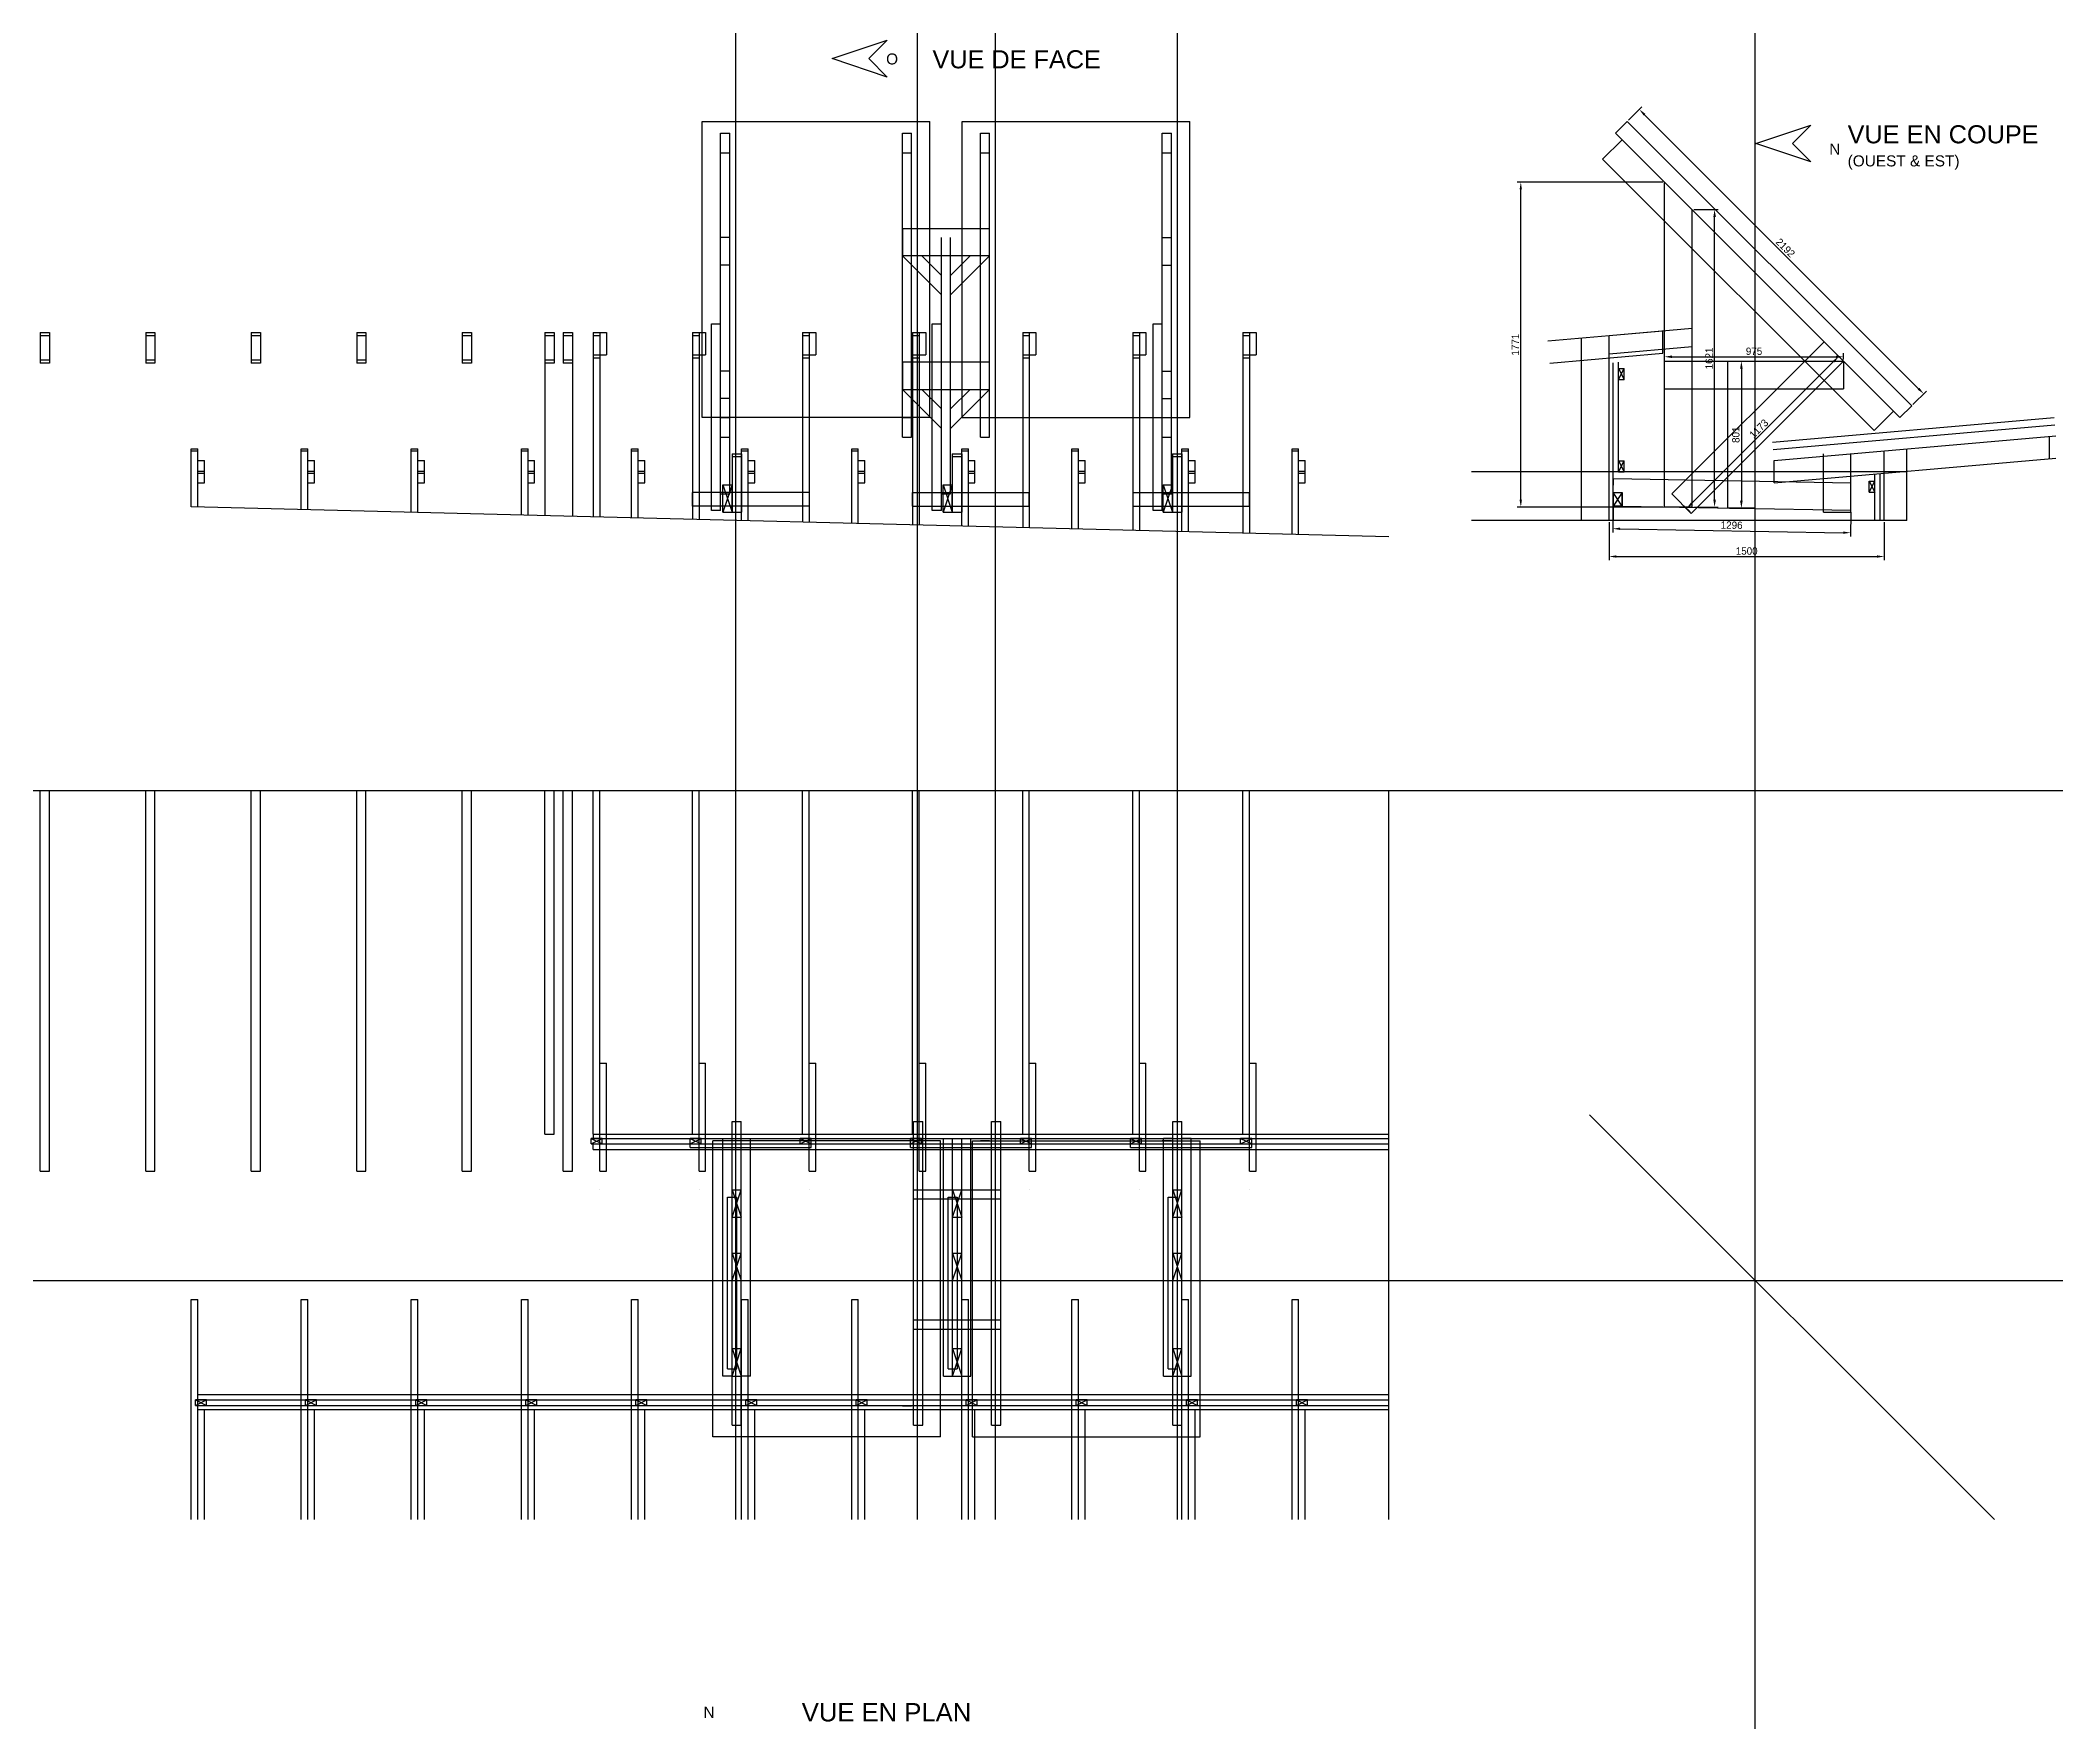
# Model space of a CAD drawing. Header units: centimetres. Extents: x -2850 to 17161, y -3001 to 6163.
# Drawn here: x -2850 to 8134, y -3001 to 6163 of the extents above; entities that cross this region are included whole.
import ezdxf

# ---------------------------------------------------------------- set-up
doc = ezdxf.new("R2010")
doc.units = ezdxf.units.CM
doc.layers.get('Defpoints').update_dxf_attribs({"true_color": 0xffffff})
for name, color, linetype, lineweight, true_color in [('BacheSas', 178, 'Continuous', 25, 0x000000), ('Fermettes', 2, 'Continuous', 25, 0xffff00), ('LimiteVMC', 178, 'Continuous', 25, 0x000000), ('OSBBandeau', 30, 'Continuous', 25, 0xff7f00), ('Panneaux', 5, 'Continuous', 25, 0x0000ff), ('Panneaux ... PanneauxSolaires', 5, 'Continuous', 25, 0x0000ff), ('Panneaux ... SupportTheorique', 96, 'Continuous', 25, 0x008000), ('Paregravier', 178, 'Continuous', 25, 0x000000), ('Poteaux', 2, 'Continuous', 25, 0xffff00), ('Pouzzolane', 6, 'Continuous', 25, 0xff00ff), ('Projection', 178, 'Continuous', 25, 0x000000), ('Support ... Echarpes', 1, 'Continuous', 25, 0xff0000), ('Support ... Horizontaux', 1, 'Continuous', 25, 0xff0000), ('Support ... PoutreSupport', 6, 'Continuous', 25, 0xff00ff), ('Support ... Verticaux', 1, 'Continuous', 25, 0xff0000), ('Tasseaux ... horizontaux', 1, 'Continuous', 25, 0xff0000), ('Tasseaux ... Murallière', 2, 'Continuous', 25, 0xffff00), ('Tasseaux ... verticaux', 1, 'Continuous', 25, 0xff0000), ('TITRES', 3, 'Continuous', 25, 0x00ff00)]:
    doc.layers.add(name, color=color, linetype=linetype, lineweight=lineweight, true_color=true_color)
doc.styles.add('QCADDimTextStyle', font='txt')
doc.styles.add('textstyle31', font='')
doc.styles.add('textstyle32', font='')
doc.styles.add('textstyle51', font='')
doc.styles.add('textstyle52', font='')
doc.styles.add('textstyle62', font='')
doc.styles.add('textstyle63', font='')
doc.styles.get('textstyle31').set_extended_font_data('Liberation Sans')
doc.styles.get('textstyle32').set_extended_font_data('Liberation Sans')
doc.styles.get('textstyle51').set_extended_font_data('Liberation Sans')
doc.styles.get('textstyle52').set_extended_font_data('Liberation Sans')
doc.styles.get('textstyle62').set_extended_font_data('Liberation Sans')
doc.styles.get('textstyle63').set_extended_font_data('Liberation Sans')
doc.dimstyles.new('QCADDimStyle', dxfattribs={"dimtxt": 40, "dimasz": 40, "dimexe": 20, "dimexo": 10, "dimgap": 10, "dimtad": 1, "dimtoh": 1, "dimdec": 4, "dimzin": 0, "dimdsep": 46, "dimtxsty": 'QCADDimTextStyle', "dimcen": 0.09, "dimadec": 0, "dimazin": 0, "dimtfac": 1, "dimtdec": 4, "dimtofl": 0, "dimtmove": 0, "dimatfit": 3, "dimfxl": 1, "dimtolj": 1, "dimtzin": 0, "dimarcsym": 0})

msp = doc.modelspace()

# ---------------------------------------------------------------- texts
at = {"layer": 'TITRES', "attachment_point": 1}
for s, insert, char_height, style in [('O', (1759.7, 6091.3), 60, 'textstyle62'), ('\\H98.5714;VUE DE FACE', (2012.2, 6108.9), 60, 'textstyle63'), ('\\H98.5714;VUE EN COUPE\\P\\H60;(OUEST & EST)', (7000, 5700), 60, 'textstyle52'), ('N', (6900, 5600), 60, 'textstyle51'), ('N', (764.6, -2920.4), 60, 'textstyle32'), ('VUE EN PLAN', (1300, -2900), 100, 'textstyle31')]:
    msp.add_mtext(s, dxfattribs=dict(at, insert=insert, char_height=char_height, style=style))

# ---------------------------------------------------------------- blocks, each defined once
blk = doc.blocks.new('TasseauVerticalPlan')
at = {"layer": 'Tasseaux ... verticaux'}
for p, q in [((-30, 15), (30, -15)), ((-30, -15), (30, 15)), ((30, 15), (-30, 15)), ((-30, -15), (-30, 15)), ((18, 15), (18, 15)), ((30, -15), (30, 15)), ((-30, -15), (30, -15))]:
    blk.add_line(p, q, dxfattribs=at)
blk = doc.blocks.new('5X15VerticalPlan')
at = {"layer": 'Support ... Verticaux'}
for p, q in [((0, 150), (50, 150)), ((0, 0), (0, 150)), ((0, 150), (50, 0)), ((0, 0), (50, 150)), ((50, 0), (50, 150)), ((0, 0), (50, 0))]:
    blk.add_line(p, q, dxfattribs=at)
blk = doc.blocks.new('TasseauHorizontalCoupe')
at = {"layer": 'Tasseaux ... horizontaux'}
for p, q in [((0, 60), (30, 60)), ((0, 60), (30, 0)), ((0, 0), (30, 60)), ((0, 0), (0, 60)), ((0, 0), (30, 0)), ((30, 0), (30, 60))]:
    blk.add_line(p, q, dxfattribs=at)
blk = doc.blocks.new('PanneauxCoupe')
at = {"layer": 'Panneaux ... PanneauxSolaires'}
for p, q in [((0, 0), (64, 64)), ((0, 0), (1550, -1550)), ((64, 64), (1614, -1486)), ((1550, -1550), (1614, -1486))]:
    blk.add_line(p, q, dxfattribs=at)
blk = doc.blocks.new('5x15HorizontalCoupe')
at = {"layer": 'Support ... Horizontaux'}
for p, q in [((0, 150), (50, 150)), ((50, 150), (0, 0)), ((0, 0), (0, 150)), ((0, 150), (50, 0)), ((50, 0), (50, 150)), ((0, 0), (50, 0))]:
    blk.add_line(p, q, dxfattribs=at)
blk = doc.blocks.new('MurallièreCoupe')
at = {"layer": 'Tasseaux ... Murallière'}
for p, q in [((0, 0), (0, 75)), ((50, 0), (0, 75)), ((0, 75), (0, 0)), ((0, 75), (50, 74)), ((50, 74), (0, 0)), ((50, 0), (0, 0)), ((50, 0), (50, 74))]:
    blk.add_line(p, q, dxfattribs=at)
blk = doc.blocks.new('RoseDesVents')
at = {"layer": 'TITRES'}
for p, q in [((-100, -100), (0, 200)), ((0, 200), (100, -100)), ((0, 0), (-100, -100)), ((100, -100), (0, 0))]:
    blk.add_line(p, q, dxfattribs=at)
blk = doc.blocks.new('*D34')
at = {"layer": 'Defpoints', "color": 0}
for p in [(5700, 3546), (7200, 3546), (7200, 3349)]:
    blk.add_point(p, dxfattribs=at)
at = {"layer": 'Projection', "color": 0, "lineweight": -2}
for p, q in [((5700, 3536), (5700, 3329)), ((7200, 3536), (7200, 3329)), ((5740, 3349), (7160, 3349))]:
    blk.add_line(p, q, dxfattribs=at)
at = {"layer": 'Projection', "color": 0}
for points in [[(5740, 3356), (5740, 3343), (5700, 3349)], [(7160, 3343), (7160, 3356), (7200, 3349)]]:
    blk.add_solid(points, dxfattribs=at)
at = {"layer": 'Projection', "color": 0, "insert": (6450, 3379), "char_height": 40, "attachment_point": 5, "style": 'QCADDimTextStyle'}
blk.add_mtext('\\A1;1500', dxfattribs=at)
blk = doc.blocks.new('*D35')
at = {"layer": 'Defpoints', "color": 0}
for p in [(5722, 3624), (7018, 3601), (7016, 3479)]:
    blk.add_point(p, dxfattribs=at)
at = {"layer": 'Projection', "color": 0, "lineweight": -2}
for p, q in [((5722, 3614), (5720, 3481)), ((7018, 3591), (7016, 3459)), ((5760, 3501), (6976, 3479))]:
    blk.add_line(p, q, dxfattribs=at)
at = {"layer": 'Projection', "color": 0}
for points in [[(5760, 3507), (5760, 3494), (5720, 3501)], [(6976, 3473), (6976, 3486), (7016, 3479)]]:
    blk.add_solid(points, dxfattribs=at)
at = {"layer": 'Projection', "color": 0, "insert": (6368, 3520), "char_height": 40, "attachment_point": 5, "rotation": 358.9995, "style": 'QCADDimTextStyle'}
blk.add_mtext('\\A1;1296', dxfattribs=at)
blk = doc.blocks.new('*D36')
at = {"layer": 'Defpoints', "color": 0}
for p in [(5219, 5390), (6002, 5390), (6002, 3619)]:
    blk.add_point(p, dxfattribs=at)
at = {"layer": 'Projection', "color": 0, "lineweight": -2}
for p, q in [((5992, 5390), (5199, 5390)), ((5219, 3659), (5219, 5350)), ((5992, 3619), (5199, 3619))]:
    blk.add_line(p, q, dxfattribs=at)
at = {"layer": 'Projection', "color": 0}
for points in [[(5225, 5350), (5212, 5350), (5219, 5390)], [(5212, 3659), (5225, 3659), (5219, 3619)]]:
    blk.add_solid(points, dxfattribs=at)
at = {"layer": 'Projection', "color": 0, "insert": (5189, 4504), "char_height": 40, "attachment_point": 5, "rotation": 90, "style": 'QCADDimTextStyle'}
blk.add_mtext('\\A1;1771', dxfattribs=at)
blk = doc.blocks.new('*D37')
at = {"layer": 'Defpoints', "color": 0}
for p in [(6347, 4414), (6347, 3613), (6421, 3613)]:
    blk.add_point(p, dxfattribs=at)
at = {"layer": 'Projection', "color": 0, "lineweight": -2}
for p, q in [((6357, 4414), (6441, 4414)), ((6421, 4374), (6421, 3653)), ((6357, 3613), (6441, 3613))]:
    blk.add_line(p, q, dxfattribs=at)
at = {"layer": 'Projection', "color": 0}
for points in [[(6428, 4374), (6414, 4374), (6421, 4414)], [(6414, 3653), (6428, 3653), (6421, 3613)]]:
    blk.add_solid(points, dxfattribs=at)
at = {"layer": 'Projection', "color": 0, "insert": (6391, 4013), "char_height": 40, "attachment_point": 5, "rotation": 90, "style": 'QCADDimTextStyle'}
blk.add_mtext('\\A1;801', dxfattribs=at)
blk = doc.blocks.new('*D38')
at = {"layer": 'Defpoints', "color": 0}
for p in [(6952, 4440), (6977, 4414), (6148, 3585)]:
    blk.add_point(p, dxfattribs=at)
at = {"layer": 'Projection', "color": 0, "lineweight": -2}
for p, q in [((6150, 3639), (6923, 4412)), ((6970, 4421), (6937, 4454)), ((6141, 3592), (6108, 3625))]:
    blk.add_line(p, q, dxfattribs=at)
at = {"layer": 'Projection', "color": 0}
for points in [[(6928, 4407), (6919, 4416), (6952, 4440)], [(6146, 3644), (6155, 3634), (6122, 3611)]]:
    blk.add_solid(points, dxfattribs=at)
at = {"layer": 'Projection', "color": 0, "insert": (6516, 4046), "char_height": 40, "attachment_point": 5, "rotation": 45, "style": 'QCADDimTextStyle'}
blk.add_mtext('\\A1;1173', dxfattribs=at)
blk = doc.blocks.new('*D39')
at = {"layer": 'Defpoints', "color": 0}
for p in [(6002, 4414), (6977, 4438), (6977, 4414)]:
    blk.add_point(p, dxfattribs=at)
at = {"layer": 'Projection', "color": 0, "lineweight": -2}
for p, q in [((6002, 4424), (6002, 4458)), ((6042, 4438), (6937, 4438)), ((6977, 4424), (6977, 4458))]:
    blk.add_line(p, q, dxfattribs=at)
at = {"layer": 'Projection', "color": 0}
for points in [[(6042, 4445), (6042, 4431), (6002, 4438)], [(6937, 4431), (6937, 4445), (6977, 4438)]]:
    blk.add_solid(points, dxfattribs=at)
at = {"layer": 'Projection', "color": 0, "insert": (6490, 4468), "char_height": 40, "attachment_point": 5, "style": 'QCADDimTextStyle'}
blk.add_mtext('\\A1;975', dxfattribs=at)
blk = doc.blocks.new('*D40')
at = {"layer": 'Defpoints', "color": 0}
for p in [(5799, 5720), (7415, 4236), (7349, 4170)]:
    blk.add_point(p, dxfattribs=at)
at = {"layer": 'Projection', "color": 0, "lineweight": -2}
for p, q in [((5806, 5727), (5879, 5800)), ((5893, 5757), (7387, 4264)), ((7356, 4177), (7429, 4250))]:
    blk.add_line(p, q, dxfattribs=at)
at = {"layer": 'Projection', "color": 0}
for points in [[(5898, 5762), (5888, 5753), (5865, 5786)], [(7382, 4259), (7391, 4269), (7415, 4236)]]:
    blk.add_solid(points, dxfattribs=at)
at = {"layer": 'Projection', "color": 0, "insert": (6661, 5032), "char_height": 40, "attachment_point": 5, "rotation": 315, "style": 'QCADDimTextStyle'}
blk.add_mtext('\\A1;2192', dxfattribs=at)
blk = doc.blocks.new('*D43')
at = {"layer": 'Defpoints', "color": 0}
for p in [(6152, 5240), (6275, 5240), (6152, 3619)]:
    blk.add_point(p, dxfattribs=at)
at = {"layer": 'Projection', "color": 0, "lineweight": -2}
for p, q in [((6162, 5240), (6295, 5240)), ((6275, 3659), (6275, 5200)), ((6162, 3619), (6295, 3619))]:
    blk.add_line(p, q, dxfattribs=at)
at = {"layer": 'Projection', "color": 0}
for points in [[(6282, 5200), (6268, 5200), (6275, 5240)], [(6268, 3659), (6282, 3659), (6275, 3619)]]:
    blk.add_solid(points, dxfattribs=at)
at = {"layer": 'Projection', "color": 0, "insert": (6245, 4429), "char_height": 40, "attachment_point": 5, "rotation": 90, "style": 'QCADDimTextStyle'}
blk.add_mtext('\\A1;1621', dxfattribs=at)

# ---------------------------------------------------------------- dimensions: what is measured, and where the dimension line sits
at = {"layer": 'Projection'}
for p1, p2, distance, picture, middle in [((5799, 5719.8), (7349, 4169.8), 93.1, '*D40', (6661, 5031.9)), ((6002, 3618.9), (6002, 5389.5), 783.2, '*D36', (5188.8, 4504.2)), ((6152, 3618.9), (6152, 5239.5), -123.1, '*D43', (6245.1, 4429.2)), ((6002, 4414.0298), (6977.4931, 4414.0298), 23.8528, '*D39', (6489.7466, 4467.8826)), ((6148.1, 3584.6), (6977.5, 4414), 36.6, '*D38', (6515.7, 4046.4)), ((6347, 4414), (6347, 3612.8), 74, '*D37', (6391, 4013.4)), ((5700, 3545.7), (7200, 3545.7), -196.3, '*D34', (6450, 3379.3)), ((5722, 3623.8), (7018, 3601.1), -122.3, '*D35', (6368.4, 3520.1))]:
    dim = msp.add_aligned_dim(p1=p1, p2=p2, distance=distance, dimstyle='QCADDimStyle', override={"dimtxt": 40, "dimasz": 40, "dimexe": 20, "dimexo": 10, "dimgap": 10, "dimdec": 0, "dimzin": 8, "dimclrd": 0, "dimclre": 0, "dimclrt": 0, "dimazin": 2, "dimtmove": 2}, dxfattribs=at)
    dim.commit()
    dim.dimension.update_dxf_attribs({"geometry": picture, "text_midpoint": middle})

# ---------------------------------------------------------------- linework, layer by layer
at = {"layer": 'BacheSas'}
for p, q in [((4499, 3457.5), (-2028, 3620.7)), ((7322, 3545.7), (4950, 3545.7))]:
    msp.add_line(p, q, dxfattribs=at)
at = {"layer": 'Fermettes'}
for p, q in [((-2850, 4571.2), (-2800, 4571.2)), ((-2850, 4571.2), (-2850, 4403.8)), ((-2850, 4554.3), (-2800, 4554.3)), ((-2800, 4571.2), (-2800, 4403.8)), ((-2275, 4571.2), (-2225, 4571.2)), ((-2275, 4571.2), (-2275, 4403.8)), ((-2275, 4554.3), (-2225, 4554.3)), ((-2225, 4571.2), (-2225, 4403.8)), ((-1700, 4571.2), (-1650, 4571.2)), ((-1700, 4571.2), (-1700, 4403.8)), ((-1700, 4554.3), (-1650, 4554.3)), ((-1650, 4571.2), (-1650, 4403.8)), ((-1125, 4571.2), (-1075, 4571.2)), ((-1125, 4571.2), (-1125, 4403.8)), ((-1125, 4554.3), (-1075, 4554.3)), ((-1075, 4571.2), (-1075, 4403.8)), ((-550, 4571.2), (-500, 4571.2)), ((-550, 4571.2), (-550, 4403.8)), ((-550, 4554.3), (-500, 4554.3)), ((-500, 4571.2), (-500, 4403.8)), ((-100, 4571.2), (-50, 4571.2)), ((-100, 4571.2), (-100, 3572.5)), ((-100, 4554.3), (-50, 4554.3)), ((-50, 4571.2), (-50, 4403.8)), ((0, 4571.2), (50, 4571.2)), ((0, 4571.2), (0, 4403.8)), ((0, 4554.3), (50, 4554.3)), ((50, 4571.2), (50, 3568.7)), ((164, 4571.2), (164, 3565.9)), ((164, 4571.2), (236, 4571.2)), ((164, 4554.3), (200, 4554.3)), ((200, 4571.2), (200, 3565)), ((236, 4571.2), (236, 4448.8)), ((704, 4571.2), (704, 3552.4)), ((704, 4571.2), (776, 4571.2)), ((704, 4554.3), (740, 4554.3)), ((740, 4571.2), (740, 3551.5)), ((776, 4571.2), (776, 4448.8)), ((1304, 4571.2), (1304, 3537.4)), ((1304, 4571.2), (1376, 4571.2)), ((1304, 4554.3), (1340, 4554.3)), ((1340, 4571.2), (1340, 3536.5)), ((1376, 4571.2), (1376, 4448.8)), ((1904, 4571.2), (1904, 3522.4)), ((1904, 4571.2), (1976, 4571.2)), ((1904, 4554.3), (1940, 4554.3)), ((1940, 4571.2), (1940, 3521.5)), ((1976, 4571.2), (1976, 4448.8)), ((2504, 4571.2), (2504, 3507.4)), ((2504, 4571.2), (2576, 4571.2)), ((2504, 4554.3), (2540, 4554.3)), ((2540, 4571.2), (2540, 3506.5)), ((2576, 4571.2), (2576, 4448.8)), ((3104, 4571.2), (3104, 3492.4)), ((3104, 4571.2), (3176, 4571.2)), ((3104, 4554.3), (3140, 4554.3)), ((3140, 4571.2), (3140, 3491.5)), ((3176, 4571.2), (3176, 4448.8)), ((3704, 4571.2), (3704, 3477.4)), ((3704, 4571.2), (3776, 4571.2)), ((3704, 4554.3), (3740, 4554.3)), ((3740, 4571.2), (3740, 3476.5)), ((3776, 4571.2), (3776, 4448.8)), ((5367, 4525.1), (5992, 4579.8)), ((5992, 4457.3), (5992, 4579.8)), ((-2850, 4421.2), (-2800, 4421.2)), ((-2800, 4403.8), (-2850, 4403.8)), ((-2275, 4421.2), (-2225, 4421.2)), ((-2225, 4403.8), (-2275, 4403.8)), ((-1700, 4421.2), (-1650, 4421.2)), ((-1650, 4403.8), (-1700, 4403.8)), ((-1125, 4421.2), (-1075, 4421.2)), ((-1075, 4403.8), (-1125, 4403.8)), ((-550, 4421.2), (-500, 4421.2)), ((-500, 4403.8), (-550, 4403.8)), ((-100, 4421.2), (-50, 4421.2)), ((-50, 4403.8), (-100, 4403.8)), ((0, 4421.2), (50, 4421.2)), ((50, 4403.8), (0, 4403.8)), ((164, 4448.8), (236, 4448.8)), ((164, 4431.8), (200, 4431.8)), ((704, 4448.8), (776, 4448.8)), ((704, 4431.8), (740, 4431.8)), ((1304, 4448.8), (1376, 4448.8)), ((1304, 4431.8), (1340, 4431.8)), ((1904, 4448.8), (1976, 4448.8)), ((1904, 4431.8), (1940, 4431.8)), ((2504, 4448.8), (2576, 4448.8)), ((2504, 4431.8), (2540, 4431.8)), ((3104, 4448.8), (3176, 4448.8)), ((3104, 4431.8), (3140, 4431.8)), ((3704, 4448.8), (3776, 4448.8)), ((3704, 4431.8), (3740, 4431.8)), ((5377.6, 4403.6), (5992, 4457.3)), ((6600, 3873.1), (8134, 4007.3)), ((8100, 3881.9), (8100, 4004.4)), ((-2028, 3620.7), (-2028, 3936.3)), ((-2028, 3936.3), (-1992, 3936.3)), ((-2028, 3925.6), (-1992, 3925.6)), ((-1992, 3619.8), (-1992, 3936.3)), ((-1992, 3873.1), (-1956, 3873.1)), ((-1956, 3750.7), (-1956, 3873.1)), ((-1428, 3605.7), (-1428, 3936.3)), ((-1428, 3936.3), (-1392, 3936.3)), ((-1428, 3925.6), (-1392, 3925.6)), ((-1392, 3604.8), (-1392, 3936.3)), ((-1392, 3873.1), (-1356, 3873.1)), ((-1356, 3750.7), (-1356, 3873.1)), ((-828, 3590.7), (-828, 3936.3)), ((-828, 3936.3), (-792, 3936.3)), ((-828, 3925.6), (-792, 3925.6)), ((-792, 3589.8), (-792, 3936.3)), ((-792, 3873.1), (-756, 3873.1)), ((-756, 3750.7), (-756, 3873.1)), ((-228, 3575.7), (-228, 3936.3)), ((-228, 3936.3), (-192, 3936.3)), ((-228, 3925.6), (-192, 3925.6)), ((-192, 3574.8), (-192, 3936.3)), ((-192, 3873.1), (-156, 3873.1)), ((-156, 3750.7), (-156, 3873.1)), ((372, 3560.7), (372, 3936.3)), ((372, 3936.3), (408, 3936.3)), ((372, 3925.6), (408, 3925.6)), ((408, 3559.8), (408, 3936.3)), ((408, 3873.1), (444, 3873.1)), ((444, 3750.7), (444, 3873.1)), ((972, 3545.7), (972, 3936.3)), ((972, 3936.3), (1008, 3936.3)), ((972, 3925.6), (1008, 3925.6)), ((1008, 3544.8), (1008, 3936.3)), ((1008, 3873.1), (1044, 3873.1)), ((1044, 3750.7), (1044, 3873.1)), ((1572, 3530.7), (1572, 3936.3)), ((1572, 3936.3), (1608, 3936.3)), ((1572, 3925.6), (1608, 3925.6)), ((1608, 3529.8), (1608, 3936.3)), ((1608, 3873.1), (1644, 3873.1)), ((1644, 3750.7), (1644, 3873.1)), ((2172, 3515.7), (2172, 3936.3)), ((2172, 3936.3), (2208, 3936.3)), ((2172, 3925.6), (2208, 3925.6)), ((2208, 3514.8), (2208, 3936.3)), ((2208, 3873.1), (2244, 3873.1)), ((2244, 3750.7), (2244, 3873.1)), ((2772, 3500.7), (2772, 3936.3)), ((2772, 3936.3), (2808, 3936.3)), ((2772, 3925.6), (2808, 3925.6)), ((2808, 3499.8), (2808, 3936.3)), ((2808, 3873.1), (2844, 3873.1)), ((2844, 3750.7), (2844, 3873.1)), ((3372, 3485.7), (3372, 3936.3)), ((3372, 3936.3), (3408, 3936.3)), ((3372, 3925.6), (3408, 3925.6)), ((3408, 3484.8), (3408, 3936.3)), ((3408, 3873.1), (3444, 3873.1)), ((3444, 3750.7), (3444, 3873.1)), ((3972, 3470.7), (3972, 3936.3)), ((3972, 3936.3), (4008, 3936.3)), ((3972, 3925.6), (4008, 3925.6)), ((4008, 3469.8), (4008, 3936.3)), ((4008, 3873.1), (4044, 3873.1)), ((4044, 3750.7), (4044, 3873.1)), ((6600, 3750.7), (8134, 3884.9)), ((6600, 3750.7), (6600, 3873.1)), ((7200, 3545.7), (7200, 3925.6)), ((7322, 3545.7), (7322, 3936.3)), ((-1992, 3813.8), (-1956, 3813.8)), ((-1992, 3803.2), (-1956, 3803.2)), ((-1992, 3803.2), (-1956, 3803.2)), ((-1992, 3750.7), (-1956, 3750.7)), ((-1392, 3813.8), (-1356, 3813.8)), ((-1392, 3803.2), (-1356, 3803.2)), ((-1392, 3803.2), (-1356, 3803.2)), ((-1392, 3750.7), (-1356, 3750.7)), ((-792, 3813.8), (-756, 3813.8)), ((-792, 3803.2), (-756, 3803.2)), ((-792, 3803.2), (-756, 3803.2)), ((-792, 3750.7), (-756, 3750.7)), ((-192, 3813.8), (-156, 3813.8)), ((-192, 3803.2), (-156, 3803.2)), ((-192, 3803.2), (-156, 3803.2)), ((-192, 3750.7), (-156, 3750.7)), ((408, 3813.8), (444, 3813.8)), ((408, 3803.2), (444, 3803.2)), ((408, 3803.2), (444, 3803.2)), ((408, 3750.7), (444, 3750.7)), ((1008, 3813.8), (1044, 3813.8)), ((1008, 3803.2), (1044, 3803.2)), ((1008, 3803.2), (1044, 3803.2)), ((1008, 3750.7), (1044, 3750.7)), ((1608, 3813.8), (1644, 3813.8)), ((1608, 3803.2), (1644, 3803.2)), ((1608, 3803.2), (1644, 3803.2)), ((1608, 3750.7), (1644, 3750.7)), ((2208, 3813.8), (2244, 3813.8)), ((2208, 3803.2), (2244, 3803.2)), ((2208, 3803.2), (2244, 3803.2)), ((2208, 3750.7), (2244, 3750.7)), ((2808, 3813.8), (2844, 3813.8)), ((2808, 3803.2), (2844, 3803.2)), ((2808, 3803.2), (2844, 3803.2)), ((2808, 3750.7), (2844, 3750.7)), ((3408, 3813.8), (3444, 3813.8)), ((3408, 3803.2), (3444, 3803.2)), ((3408, 3803.2), (3444, 3803.2)), ((3408, 3750.7), (3444, 3750.7)), ((4008, 3813.8), (4044, 3813.8)), ((4008, 3803.2), (4044, 3803.2)), ((4008, 3803.2), (4044, 3803.2)), ((4008, 3750.7), (4044, 3750.7)), ((7200, 3470.7), (7200, 3470.7)), ((-2850, 0), (-2850, 2074.5)), ((-2800, 0), (-2800, 2074.5)), ((-2275, 0), (-2275, 2074.5)), ((-2225, 0), (-2225, 2074.5)), ((-1700, 0), (-1700, 2074.5)), ((-1650, 0), (-1650, 2074.5)), ((-1125, 0), (-1125, 2074.5)), ((-1075, 0), (-1075, 2074.5)), ((-550, 0), (-550, 2074.5)), ((-500, 0), (-500, 2074.5)), ((-100, 200), (-100, 2074.5)), ((-50, 200), (-50, 2074.5)), ((0, 0), (0, 2074.5)), ((50, 0), (50, 2074.5)), ((164, 200), (164, 2074.5)), ((200, 0), (200, 2074.5)), ((704, 200), (704, 2074.5)), ((740, 0), (740, 2074.5)), ((1304, 200), (1304, 2074.5)), ((1340, 0), (1340, 2074.5)), ((1904, 200), (1904, 2074.5)), ((1940, 0), (1940, 2074.5)), ((2504, 200), (2504, 2074.5)), ((2540, 0), (2540, 2074.5)), ((3104, 200), (3104, 2074.5)), ((3140, 0), (3140, 2074.5)), ((3704, 200), (3704, 2074.5)), ((3740, 0), (3740, 2074.5)), ((200, 587.8), (236, 587.8)), ((236, 0), (236, 587.8)), ((740, 587.8), (776, 587.8)), ((776, 0), (776, 587.8)), ((1340, 587.8), (1376, 587.8)), ((1376, 0), (1376, 587.8)), ((1940, 587.8), (1976, 587.8)), ((1976, 0), (1976, 587.8)), ((2540, 587.8), (2576, 587.8)), ((2576, 0), (2576, 587.8)), ((3140, 587.8), (3176, 587.8)), ((3176, 0), (3176, 587.8)), ((3740, 587.8), (3776, 587.8)), ((3776, 0), (3776, 587.8)), ((-100, 200), (-50, 200)), ((164, 200), (200, 200)), ((704, 200), (740, 200)), ((1304, 200), (1340, 200)), ((1904, 200), (1940, 200)), ((2504, 200), (2540, 200)), ((3104, 200), (3140, 200)), ((3704, 200), (3740, 200)), ((-2850, 0), (-2800, 0)), ((-2275, 0), (-2225, 0)), ((-1700, 0), (-1650, 0)), ((-1125, 0), (-1075, 0)), ((-550, 0), (-500, 0)), ((0, 0), (50, 0)), ((200, 0), (236, 0)), ((740, 0), (776, 0)), ((1340, 0), (1376, 0)), ((1940, 0), (1976, 0)), ((2540, 0), (2576, 0)), ((3140, 0), (3176, 0)), ((3740, 0), (3776, 0)), ((200, -100), (200, -100)), ((740, -100), (740, -100)), ((1340, -100), (1340, -100)), ((2001, -100), (2001, -100)), ((2540, -100), (2540, -100)), ((3140, -100), (3140, -100)), ((3740, -100), (3740, -100)), ((-2028, -700), (-1992, -700)), ((-2028, -1900), (-2028, -700)), ((-1992, -1900), (-1992, -700)), ((-1428, -700), (-1392, -700)), ((-1428, -1900), (-1428, -700)), ((-1392, -1900), (-1392, -700)), ((-828, -700), (-792, -700)), ((-828, -1900), (-828, -700)), ((-792, -1900), (-792, -700)), ((-228, -700), (-192, -700)), ((-228, -1900), (-228, -700)), ((-192, -1900), (-192, -700)), ((372, -700), (408, -700)), ((372, -1900), (372, -700)), ((408, -1900), (408, -700)), ((972, -700), (1008, -700)), ((972, -1900), (972, -700)), ((1008, -1900), (1008, -700)), ((1572, -700), (1608, -700)), ((1572, -1900), (1572, -700)), ((1608, -1900), (1608, -700)), ((2172, -700), (2208, -700)), ((2172, -1900), (2172, -700)), ((2208, -1900), (2208, -700)), ((2772, -700), (2808, -700)), ((2772, -1900), (2772, -700)), ((2808, -1900), (2808, -700)), ((3372, -700), (3408, -700)), ((3372, -1900), (3372, -700)), ((3408, -1900), (3408, -700)), ((3972, -700), (4008, -700)), ((3972, -1900), (3972, -700)), ((4008, -1900), (4008, -700)), ((-1992, -1300), (-1956, -1300)), ((-1956, -1900), (-1956, -1300)), ((-1392, -1300), (-1356, -1300)), ((-1356, -1900), (-1356, -1300)), ((-792, -1300), (-756, -1300)), ((-756, -1900), (-756, -1300)), ((-192, -1300), (-156, -1300)), ((-156, -1900), (-156, -1300)), ((408, -1300), (444, -1300)), ((444, -1900), (444, -1300)), ((1008, -1300), (1044, -1300)), ((1044, -1900), (1044, -1300)), ((1608, -1300), (1644, -1300)), ((1644, -1900), (1644, -1300)), ((2208, -1300), (2244, -1300)), ((2244, -1900), (2244, -1300)), ((2808, -1300), (2844, -1300)), ((2844, -1900), (2844, -1300)), ((3408, -1300), (3444, -1300)), ((3444, -1900), (3444, -1300)), ((4008, -1300), (4044, -1300)), ((4044, -1900), (4044, -1300))]:
    msp.add_line(p, q, dxfattribs=at)
at = {"layer": 'LimiteVMC'}
msp.add_line((4499, -1900), (4499, 2074.5), dxfattribs=at)
at = {"layer": 'OSBBandeau'}
for p, q in [((5722, 3545.7), (5722, 4405.6)), ((164, 200), (164, 178)), ((164, 200), (4499, 200)), ((164, 178), (4499, 178)), ((857.5, 200), (907.5, 200)), ((1848.5, 200), (1898.5, 200)), ((2273.5, 200), (2323.5, 200)), ((3264.5, 200), (3314.5, 200)), ((-1992, -1278), (4499, -1278)), ((-1992, -1300), (4499, -1300))]:
    msp.add_line(p, q, dxfattribs=at)
at = {"layer": 'Panneaux'}
for p, q in [((815, -1449), (815, 164.6)), ((2056, -1449), (2056, 164.6)), ((2231, -1449), (2231, 164.6)), ((3472, -1449), (3472, 164.6))]:
    msp.add_line(p, q, dxfattribs=at)
at = {"layer": 'Panneaux ... PanneauxSolaires'}
for p, q in [((757.5, 4106.2), (757.5, 5719.8)), ((757.5, 5719.8), (1998.5, 5719.8)), ((1998.5, 4106.2), (1998.5, 5719.8)), ((2173.5, 5719.8), (3414.5, 5719.8)), ((2173.5, 4106.2), (2173.5, 5719.8)), ((3414.5, 4106.2), (3414.5, 5719.8)), ((1998.5, 4106.2), (757.5, 4106.2)), ((2173.5, 4106.2), (3414.5, 4106.2)), ((2056, 164.6), (815, 164.6)), ((2231, 164.6), (3472, 164.6)), ((2056, -1449), (815, -1449)), ((2231, -1449), (3472, -1449))]:
    msp.add_line(p, q, dxfattribs=at)
at = {"layer": 'Panneaux ... SupportTheorique'}
for p in [(940, -1900), (1931, -1900), (2356, -1900), (3347, -1900)]:
    msp.add_ray(p, (0, 1), dxfattribs=at)
at = {"layer": 'Paregravier'}
msp.add_line((6591.3, 3972.8), (8125.3, 4107), dxfattribs=at)
at = {"layer": 'Poteaux'}
for p, q in [((5550, 3545.7), (5550, 4541.1)), ((5700, 3545.7), (5700, 4554.3))]:
    msp.add_line(p, q, dxfattribs=at)
at = {"layer": 'Pouzzolane'}
msp.add_line((6594.8, 3932.9), (8128.8, 4067.1), dxfattribs=at)
at = {"layer": 'Projection'}
for p, q in [((7322, 3810.7), (4950, 3810.7)), ((5593.9, 306.1), (7800, -1900))]:
    msp.add_line(p, q, dxfattribs=at)
for p, direction in [((6497, 3840.3), (0, 1)), ((-5297.4, 2074.5), (1, 0)), ((6497, -597), (1, 0))]:
    msp.add_xline(p, direction, dxfattribs=at)
at = {"layer": 'Support ... Echarpes'}
for p, q in [((2061, 4775), (1848.5, 4987.5)), ((2061, 4881), (1954.6, 4987.5)), ((2111, 4775), (2323.5, 4987.5)), ((2111, 4881), (2217.5, 4987.5)), ((857.5, 3600.8), (857.5, 4765.6)), ((2061, 3600.8), (2061, 4765.6)), ((3264.5, 3600.8), (3264.5, 4765.6)), ((807.5, 3600.8), (807.5, 4617.7)), ((807.5, 4617.7), (857.5, 4617.7)), ((2011, 3600.8), (2011, 4617.7)), ((2011, 4617.7), (2061, 4617.7)), ((3214.5, 3600.8), (3214.5, 4617.7)), ((3214.5, 4617.7), (3264.5, 4617.7)), ((6042, 3690.7), (6871.4, 4520.1)), ((6871.4, 4520.1), (6977.5, 4414)), ((6148.1, 3584.6), (6977.5, 4414)), ((2061, 4048), (1848.5, 4260.5)), ((2061, 4154), (1954.6, 4260.5)), ((2111, 4048), (2323.5, 4260.5)), ((2111, 4154), (2217.5, 4260.5)), ((6042, 3690.7), (6148.1, 3584.6)), ((857.5, 3600.8), (807.5, 3600.8)), ((2061, 3600.8), (2011, 3600.8)), ((3264.5, 3600.8), (3214.5, 3600.8)), ((895.5, -1077.5), (895.5, -142)), ((895.5, -142), (945.5, -142)), ((945.5, -1077.5), (945.5, -142)), ((2097, -1077.5), (2097, -142)), ((2097, -142), (2147, -142)), ((2147, -142), (2147, -1077.5)), ((3297, -1077.5), (3297, -142)), ((3297, -142), (3347, -142)), ((3347, -1077.5), (3347, -142)), ((895.5, -1077.5), (945.5, -1077.5)), ((2097, -1077.5), (2147, -1077.5)), ((3297, -1077.5), (3347, -1077.5))]:
    msp.add_line(p, q, dxfattribs=at)
at = {"layer": 'Support ... Horizontaux'}
for p, q in [((1848.5, 5137.5), (1848.5, 4987.5)), ((1848.5, 5137.5), (2323.5, 5137.5)), ((2323.5, 4987.5), (2323.5, 5137.5)), ((2323.5, 4987.5), (1848.5, 4987.5)), ((5700, 4554.3), (6152, 4593.8)), ((5700, 4453.9), (5700, 4554.3)), ((1848.5, 4410.5), (1848.5, 4260.5)), ((1848.5, 4410.5), (2323.5, 4410.5)), ((2323.5, 4260.5), (2323.5, 4410.5)), ((5700, 4453.9), (6152, 4493.4)), ((6002, 4414), (6977.5, 4414)), ((6002, 4264), (6002, 4414)), ((6977.5, 4414), (6977.5, 4264)), ((1848.5, 4260.5), (2323.5, 4260.5)), ((6002, 4264), (6977.5, 4264)), ((5722, 3698.8), (5723.3, 3773.7)), ((5723.3, 3773.7), (7018, 3751.1)), ((5722, 3698.8), (5772, 3697.9)), ((5772, 3697.9), (5772, 3622.9)), ((5772, 3622.9), (7018, 3601.1)), ((870.5, -1118), (870.5, 178)), ((870.5, 178), (920.5, 178)), ((920.5, -1118), (920.5, 178)), ((970.5, -1118), (970.5, 178)), ((970.5, 178), (1020.5, 178)), ((1020.5, -1118), (1020.5, 178)), ((2072, -1118), (2072, 178)), ((2072, 178), (2122, 178)), ((2122, -1118), (2122, 178)), ((2172, -1118), (2172, 178)), ((2172, 178), (2222, 178)), ((2222, -1118), (2222, 178)), ((3272, -1118), (3272, 178)), ((3322, 178), (3272, 178)), ((3322, -1118), (3322, 178)), ((3372, -1118), (3372, 178)), ((3422, 178), (3372, 178)), ((3422, -1118), (3422, 178)), ((1909.5, -102), (2384.5, -102)), ((1909.5, -152), (1909.5, -102)), ((2384.5, -152), (2384.5, -102)), ((1909.5, -152), (2384.5, -152)), ((1909.5, -811.7), (2384.5, -811.7)), ((1909.5, -861.7), (1909.5, -811.7)), ((1909.5, -861.7), (2384.5, -861.7)), ((2384.5, -861.7), (2384.5, -811.7)), ((920.5, -1118), (870.5, -1118)), ((1020.5, -1118), (970.5, -1118)), ((2072, -1118), (2122, -1118)), ((2172, -1118), (2222, -1118)), ((3272, -1118), (3322, -1118)), ((3372, -1118), (3422, -1118))]:
    msp.add_line(p, q, dxfattribs=at)
at = {"layer": 'Support ... PoutreSupport'}
for p, q in [((857.5, 4000.1), (857.5, 5656.2)), ((857.5, 5656.2), (907.5, 5656.2)), ((907.5, 4000.1), (907.5, 5656.2)), ((1848.5, 4000.1), (1848.5, 5656.2)), ((1848.5, 5656.2), (1898.5, 5656.2)), ((1898.5, 4000.1), (1898.5, 5656.2)), ((2273.5, 4000.1), (2273.5, 5656.2)), ((2273.5, 5656.2), (2323.5, 5656.2)), ((2323.5, 4000.1), (2323.5, 5656.2)), ((3264.5, 4000.1), (3264.5, 5656.2)), ((3264.5, 5656.2), (3314.5, 5656.2)), ((3314.5, 4000.1), (3314.5, 5656.2)), ((5664.6, 5514.7), (5770.7, 5620.8)), ((5770.7, 5620.8), (7250, 4141.5)), ((857.5, 5550.1), (907.5, 5550.1)), ((1848.5, 5550.1), (1898.5, 5550.1)), ((2273.5, 5550.1), (2323.5, 5550.1)), ((3264.5, 5550.1), (3314.5, 5550.1)), ((5664.6, 5514.7), (7143.9, 4035.5)), ((857.5, 4106.2), (907.5, 4106.2)), ((1848.5, 4106.2), (1898.5, 4106.2)), ((2273.5, 4106.2), (2323.5, 4106.2)), ((3264.5, 4106.2), (3314.5, 4106.2)), ((7143.9, 4035.5), (7250, 4141.5)), ((857.5, 4000.1), (907.5, 4000.1)), ((1848.5, 4000.1), (1898.5, 4000.1)), ((2273.5, 4000.1), (2323.5, 4000.1)), ((3264.5, 4000.1), (3314.5, 4000.1)), ((920.5, -1385.3), (920.5, 270.7)), ((920.5, 270.7), (970.5, 270.7)), ((970.5, -1385.3), (970.5, 270.7)), ((1909.5, -1385.3), (1909.5, 270.7)), ((1909.5, 270.7), (1959.5, 270.7)), ((1959.5, -1385.3), (1959.5, 270.7)), ((2334.5, -1385.3), (2334.5, 270.7)), ((2334.5, 270.7), (2384.5, 270.7)), ((2384.5, -1385.3), (2384.5, 270.7)), ((3322, -1385.3), (3322, 270.7)), ((3322, 270.7), (3372, 270.7)), ((3372, -1385.3), (3372, 270.7)), ((907.5, 164.6), (857.5, 164.6)), ((1898.5, 164.6), (1848.5, 164.6)), ((2323.5, 164.6), (2273.5, 164.6)), ((3314.5, 164.6), (3264.5, 164.6)), ((1848.5, -1279.3), (1898.5, -1279.3)), ((920.5, -1385.3), (970.5, -1385.3)), ((1909.5, -1385.3), (1959.5, -1385.3)), ((2334.5, -1385.3), (2384.5, -1385.3)), ((3322, -1385.3), (3372, -1385.3))]:
    msp.add_line(p, q, dxfattribs=at)
at = {"layer": 'Support ... Verticaux'}
for p, q in [((6002, 3618.9), (6002, 5389.5)), ((6152, 3618.9), (6152, 5239.5)), ((857.5, 3690.7), (857.5, 5087.4)), ((907.5, 5087.4), (857.5, 5087.4)), ((907.5, 3690.7), (907.5, 5087.4)), ((2061, 5137.5), (2111, 5137.5)), ((2061, 3690.7), (2061, 5087.4)), ((2111, 3690.7), (2111, 5087.4)), ((3264.5, 3690.7), (3264.5, 5087.4)), ((3264.5, 5087.4), (3314.5, 5087.4)), ((3314.5, 3690.7), (3314.5, 5087.4)), ((907.5, 4937.4), (857.5, 4937.4)), ((3264.5, 4937.4), (3314.5, 4937.4)), ((2061, 4410.5), (2111, 4410.5)), ((6347, 3612.8), (6347, 4414)), ((6347, 4414), (6497, 4414)), ((6497, 3612.8), (6497, 4414)), ((907.5, 4360.4), (857.5, 4360.4)), ((3264.5, 4360.4), (3314.5, 4360.4)), ((907.5, 4210.4), (857.5, 4210.4)), ((3264.5, 4210.4), (3314.5, 4210.4)), ((920.5, 3909.7), (920.5, 3590.7)), ((920.5, 3909.7), (972, 3909.7)), ((972, 3892.2), (920.5, 3892.2)), ((972, 3909.7), (972, 3590.7)), ((2120.5, 3909.7), (2120.5, 3590.7)), ((2120.5, 3909.7), (2172, 3909.7)), ((2172, 3892.2), (2120.5, 3892.2)), ((2172, 3909.7), (2172, 3590.7)), ((3320.5, 3909.7), (3320.5, 3590.7)), ((3320.5, 3909.7), (3372, 3909.7)), ((3372, 3892.2), (3320.5, 3892.2)), ((3372, 3909.7), (3372, 3590.7)), ((6868, 3590.7), (6868, 3909.7)), ((7018, 3590.7), (7018, 3909.7)), ((7148, 3545.7), (7148, 3798.6)), ((7178, 3545.7), (7178, 3801.2)), ((857.5, 3690.7), (907.5, 3690.7)), ((2061, 3690.7), (2111, 3690.7)), ((3264.5, 3690.7), (3314.5, 3690.7)), ((920.5, 3590.7), (972, 3590.7)), ((2120.5, 3590.7), (2172, 3590.7)), ((3320.5, 3590.7), (3372, 3590.7)), ((6152, 3618.9), (6002, 3618.9)), ((6497, 3612.8), (6347, 3612.8)), ((6868, 3590.7), (7018, 3590.7))]:
    msp.add_line(p, q, dxfattribs=at)
at = {"layer": 'Tasseaux ... horizontaux'}
for p, q in [((164, 148), (4499, 148)), ((164, 118), (164, 148)), ((164, 118), (4499, 118)), ((-1992, -1218), (4499, -1218)), ((-1992, -1248), (4499, -1248))]:
    msp.add_line(p, q, dxfattribs=at)
at = {"layer": 'Tasseaux ... Murallière'}
for p, q in [((1340, 3698.8), (704, 3698.8)), ((704, 3623.8), (704, 3698.8)), ((1340, 3698.8), (1340, 3623.8)), ((1904, 3698.8), (2540, 3698.8)), ((1904, 3623.8), (1904, 3698.8)), ((2540, 3623.8), (2540, 3698.8)), ((3104, 3698.8), (3740, 3698.8)), ((3104, 3698.8), (3104, 3623.8)), ((3740, 3623.8), (3740, 3698.8)), ((1340, 3623.8), (704, 3623.8)), ((1904, 3623.8), (2540, 3623.8)), ((3104, 3623.8), (3740, 3623.8)), ((692, 178), (1352, 178)), ((692, 128), (692, 178)), ((692, 128), (1352, 128)), ((1352, 128), (1352, 178)), ((1892, 178), (2552, 178)), ((1892, 128), (1892, 178)), ((1892, 128), (2552, 128)), ((2552, 128), (2552, 178)), ((3092, 178), (3752, 178)), ((3092, 128), (3092, 178)), ((3092, 128), (3752, 128)), ((3752, 128), (3752, 178))]:
    msp.add_line(p, q, dxfattribs=at)
at = {"layer": 'Tasseaux ... verticaux'}
for q in [(5752, 4408.2), (5722, 3810.7)]:
    msp.add_line((5752, 3810.7), q, dxfattribs=at)

# ---------------------------------------------------------------- block references
at = {"layer": 'Panneaux ... PanneauxSolaires'}
msp.add_blockref('PanneauxCoupe', (5735.4, 5656.2), dxfattribs=at)
at = {"layer": 'Support ... Horizontaux'}
for p in [(870.5, 3590.7), (2070.5, 3590.7), (3270.5, 3590.7)]:
    msp.add_blockref('5x15HorizontalCoupe', p, dxfattribs=at)
at = {"layer": 'Support ... Verticaux'}
for p in [(920.5, -252), (2122, -252), (3322, -252), (920.5, -597), (2122, -597), (3322, -597), (920.5, -1118), (2122, -1118), (3322, -1118)]:
    msp.add_blockref('5X15VerticalPlan', p, dxfattribs=at)
at = {"layer": 'Tasseaux ... horizontaux'}
for p in [(5752, 4313.7), (5752, 3810.7), (7118, 3700.7)]:
    msp.add_blockref('TasseauHorizontalCoupe', p, dxfattribs=at)
at = {"layer": 'Tasseaux ... Murallière'}
msp.add_blockref('MurallièreCoupe', (5722, 3623.8), dxfattribs=at)
at = {"layer": 'Tasseaux ... verticaux'}
for p in [(182, 163), (722, 163), (1322, 163), (1922, 163), (2522, 163), (3122, 163), (3722, 163), (-1974, -1263), (-1374, -1263), (-774, -1263), (-174, -1263), (426, -1263), (1026, -1263), (1626, -1263), (2226, -1263), (2826, -1263), (3426, -1263), (4026, -1263)]:
    msp.add_blockref('TasseauVerticalPlan', p, dxfattribs=at)
at = {"layer": 'TITRES', "rotation": 90}
for p in [(1665.5, 6062.9), (6700, 5600)]:
    msp.add_blockref('RoseDesVents', p, dxfattribs=at)

msp.set_redraw_order([(e.dxf.handle, doc.entitydb.next_handle()) for e in msp.query("TEXT MTEXT ATTDEF DIMENSION ARC_DIMENSION")])  # texts and dimensions are drawn at this point

doc.saveas('drawing.dxf')
